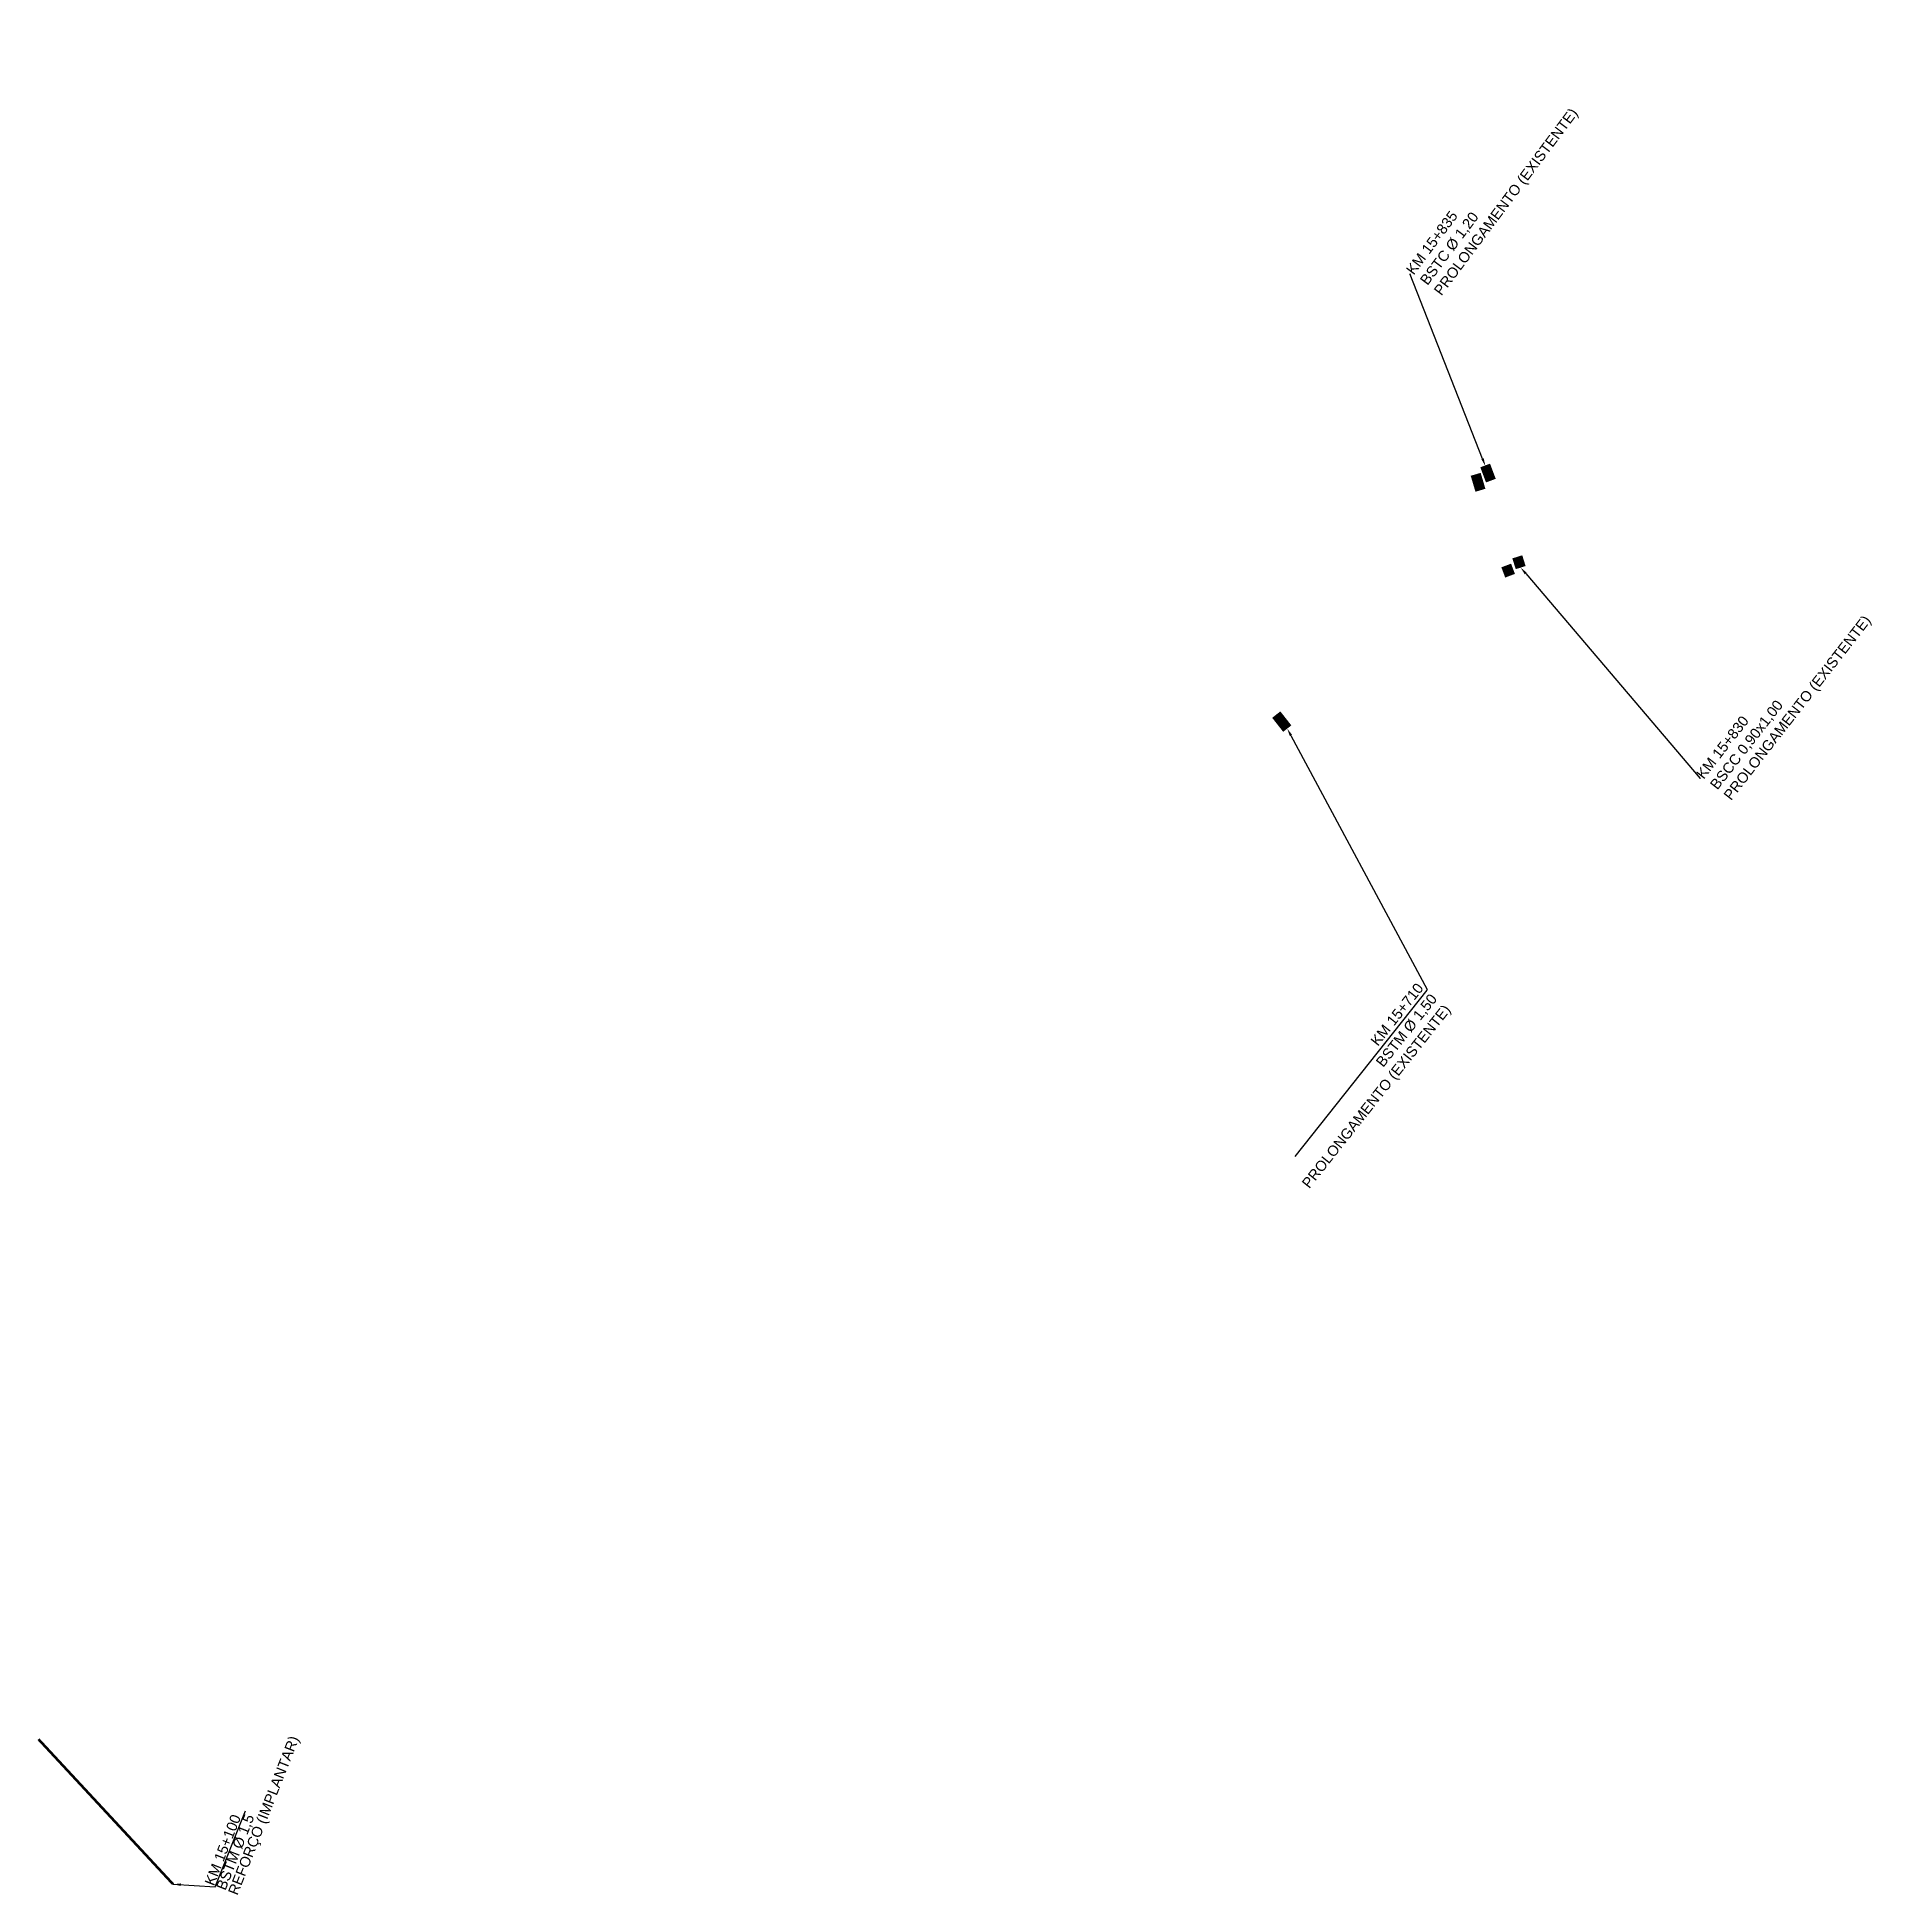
# Model space of a CAD drawing. Header units: metres. Extents: x 290209 to 324422, y 7399791 to 7463837.
# Drawn here: x 321236 to 321943, y 7403623 to 7404339 of the extents above; entities that cross this region are included whole.
import ezdxf
from ezdxf import colors
from ezdxf.entities.mleader import LeaderData, LeaderLine
from ezdxf.math import Vec2, Vec3

# ---------------------------------------------------------------- set-up
doc = ezdxf.new("R2010")
doc.units = ezdxf.units.M
for name, color, linetype in [('_DRENAGEM _TEXTOS_TIC', 2, 'Continuous'), ('_DRENAGEM_AMPLIAÇÃO DE BUEIRO-TIC', 23, 'Continuous'), ('BUEIRO_1.5', 50, 'Continuous'), ('BUEIRO_TEXTO', 2, 'Continuous')]:
    doc.layers.add(name, color=color, linetype=linetype)
doc.styles.add('$0$DIM', font='arial.ttf', dxfattribs={"width": 0.8})
doc.styles.add('ARIAL', font='arial.ttf')
doc.styles.add('SIMPLEX', font='simplex.shx')
doc.styles.get("Standard").update_dxf_attribs({"font": 'simplex.shx'})
doc.dimstyles.get("Standard").update_dxf_attribs({"dimtxt": 0.18, "dimasz": 0.18, "dimexe": 0.18, "dimexo": 0.0625, "dimgap": 0.09, "dimtad": 0, "dimtih": 1, "dimtoh": 1, "dimdec": 4, "dimzin": 0, "dimdsep": 46, "dimtxsty": 'Standard', "dimcen": 0.09, "dimadec": 0, "dimazin": 0, "dimtfac": 1, "dimtdec": 4, "dimtofl": 0, "dimtmove": 0, "dimatfit": 3, "dimfxl": 1, "dimtolj": 1, "dimtzin": 0, "dimarcsym": 0})

msp = doc.modelspace()

# ---------------------------------------------------------------- texts
at = {"layer": 'BUEIRO_TEXTO', "style": '$0$DIM'}
for s, p in [('REFORÇO (IMPLANTAR) ', (321312.838, 7403622.783)), ('KM 15+100', (321303.79, 7403626.41)), ('BSTM Ø 1,5', (321308.216, 7403624.67))]:
    msp.add_text(s, height=4, rotation=68.541618, dxfattribs=at).set_placement(p)

# ---------------------------------------------------------------- linework, layer by layer
at = {"layer": '_DRENAGEM_AMPLIAÇÃO DE BUEIRO-TIC', "const_width": 4}
for points in [[(321791.786, 7404164.397), (321789.956, 7404170.545)], [(321791.786, 7404164.397), (321789.956, 7404170.545)], [(321795.81, 7404168.115), (321793.618, 7404173.947)], [(321795.81, 7404168.115), (321793.618, 7404173.947)], [(321801.73, 7404135.413), (321803.196, 7404131.464)], [(321801.73, 7404135.413), (321803.196, 7404131.464)], [(321805.987, 7404138.746), (321807.292, 7404134.606)], [(321805.987, 7404138.746), (321807.292, 7404134.606)], [(321713.121, 7404077.963), (321717.356, 7404072.568)], [(321713.121, 7404077.963), (321717.356, 7404072.568)]]:
    msp.add_lwpolyline(points, dxfattribs=at)
at = {"layer": 'BUEIRO_1.5', "ltscale": 5, "const_width": 1}
msp.add_lwpolyline([(321236.193, 7403683.174), (321288.074, 7403627.296)], dxfattribs=at)

msp.set_redraw_order([(e.dxf.handle, doc.entitydb.next_handle()) for e in msp.query("TEXT MTEXT ATTDEF DIMENSION ARC_DIMENSION")])  # texts and dimensions are drawn at this point

# ---------------------------------------------------------------- leaders
at = {"layer": '_DRENAGEM _TEXTOS_TIC', "color": 2, "linetype": 'Continuous', "lineweight": -3}
ml = msp.add_multileader_mtext('Standard', dxfattribs=at)
ml.set_content('{\\fArial|b0|i0|c0|p34;\\C256;KM 15+835\\PBSTC Ø 1,20\\PPROLONGAMENTO (EXISTENTE)}', color=2, style='SIMPLEX')
ml.set_leader_properties(color=256)
ml.build(insert=Vec2(0, 0))
ml.multileader.update_dxf_attribs({"text_right_attachment_type": 6, "dogleg_length": 0.36, "arrow_head_size": 3})
ctx = ml.context
ctx.base_point, ctx.arrow_head_size, ctx.landing_gap_size, ctx.plane_origin, ctx.plane_x_axis, ctx.plane_y_axis = Vec3(321764.874, 7404247.869), 3, 0.09, Vec3(322080.474, 7404244.882), Vec3(0.5991563, 0.8006321), Vec3(-0.8006321, 0.5991563)
ctx.right_attachment = 6
notes = []
notes.append((ctx, [(1, (1, 1, 0), (321764.658, 7404247.581), (0.5991563, 0.8006321), 0.36, [(0, [(321793.687, 7404173.761)], 0, [])])]))
ctx.mtext.insert, ctx.mtext.text_direction, ctx.mtext.rotation, ctx.mtext.width, ctx.mtext.defined_height, ctx.mtext.flow_direction = Vec3(321762.856, 7404249.492), Vec3(0.5991563, 0.8006321), 0.9283494, 111.77672, 31.932, 5
at = {"layer": '_DRENAGEM _TEXTOS_TIC'}
ml = msp.add_multileader_mtext('Standard', dxfattribs=at)
ml.set_content('KM 15+830\\PBSCC 0,90x1,00\\PPROLONGAMENTO (EXISTENTE)', color=256, style='ARIAL')
ml.set_leader_properties()
ml.build(insert=Vec2(0, 0))
ml.multileader.update_dxf_attribs({"text_right_attachment_type": 6, "dogleg_length": 0.36, "arrow_head_size": 3})
ctx = ml.context
ctx.base_point, ctx.arrow_head_size, ctx.landing_gap_size, ctx.plane_origin, ctx.plane_x_axis, ctx.plane_y_axis = Vec3(321876.638, 7404053.602), 3, 0.09, Vec3(321914.996, 7403992.878), Vec3(0.614139, 0.7891979), Vec3(-0.7891979, 0.614139)
ctx.right_attachment = 6
notes.append((ctx, [(0, (1, 1, 0), (321876.417, 7404053.318), (0.614139, 0.7891979), 0.36, [(0, [(321807.292, 7404134.606)], 0, [])])]))
ctx.mtext.insert, ctx.mtext.text_direction, ctx.mtext.rotation, ctx.mtext.flow_direction = Vec3(321874.651, 7404055.263), Vec3(0.614139, 0.7891979), 0.9095019, 5
ml = msp.add_multileader_mtext('Standard', dxfattribs=at)
ml.set_content('KM 15+710\\PBSTM Ø 1,50\\PPROLONGAMENTO (EXISTENTE)', color=256, style='ARIAL')
ml.set_leader_properties()
ml.build(insert=Vec2(0, 0))
ml.multileader.update_dxf_attribs({"text_right_attachment_type": 6, "dogleg_length": 0.36, "arrow_head_size": 3})
ctx = ml.context
ctx.base_point, ctx.arrow_head_size, ctx.landing_gap_size, ctx.plane_origin, ctx.plane_x_axis, ctx.plane_y_axis = Vec3(321714.572, 7403904.669), 3, 0.09, Vec3(321788.755, 7403879.464), Vec3(0.6212141, 0.7836409), Vec3(-0.7836409, 0.6212141)
ctx.right_attachment, ctx.text_align_type = 6, 2
notes.append((ctx, [(1, (1, 1, 0), (321771.317, 7403972.086), (-0.6212141, -0.7836409), 0.36, [(0, [(321717.356, 7404072.568)], 0, [])])]))
ctx.mtext.insert, ctx.mtext.text_direction, ctx.mtext.rotation, ctx.mtext.alignment, ctx.mtext.flow_direction = Vec3(321766.982, 7403974.949), Vec3(0.6212141, 0.7836409), 0.9005052, 3, 5
at = {"layer": 'BUEIRO_TEXTO'}
msp.add_leader([(321288.074, 7403627.296), (321304.271, 7403626.345), (321315.984, 7403655.619)], dimstyle='Standard', override={"dimasz": 3}, dxfattribs=at)
for ctx, leaders in notes:
    for number, flags, end, landing, length, lines in leaders:
        leader = LeaderData()
        leader.index, (leader.has_last_leader_line, leader.has_dogleg_vector, leader.attachment_direction) = number, flags
        leader.last_leader_point, leader.dogleg_vector, leader.dogleg_length = Vec3(end), Vec3(landing), length
        for number, points, colour, breaks in lines:
            line = LeaderLine()
            line.index, line.vertices, line.color, line.breaks = number, Vec3.list(points), colors.encode_raw_color(colour), breaks
            leader.lines.append(line)
        ctx.leaders.append(leader)

doc.saveas('drawing.dxf')
